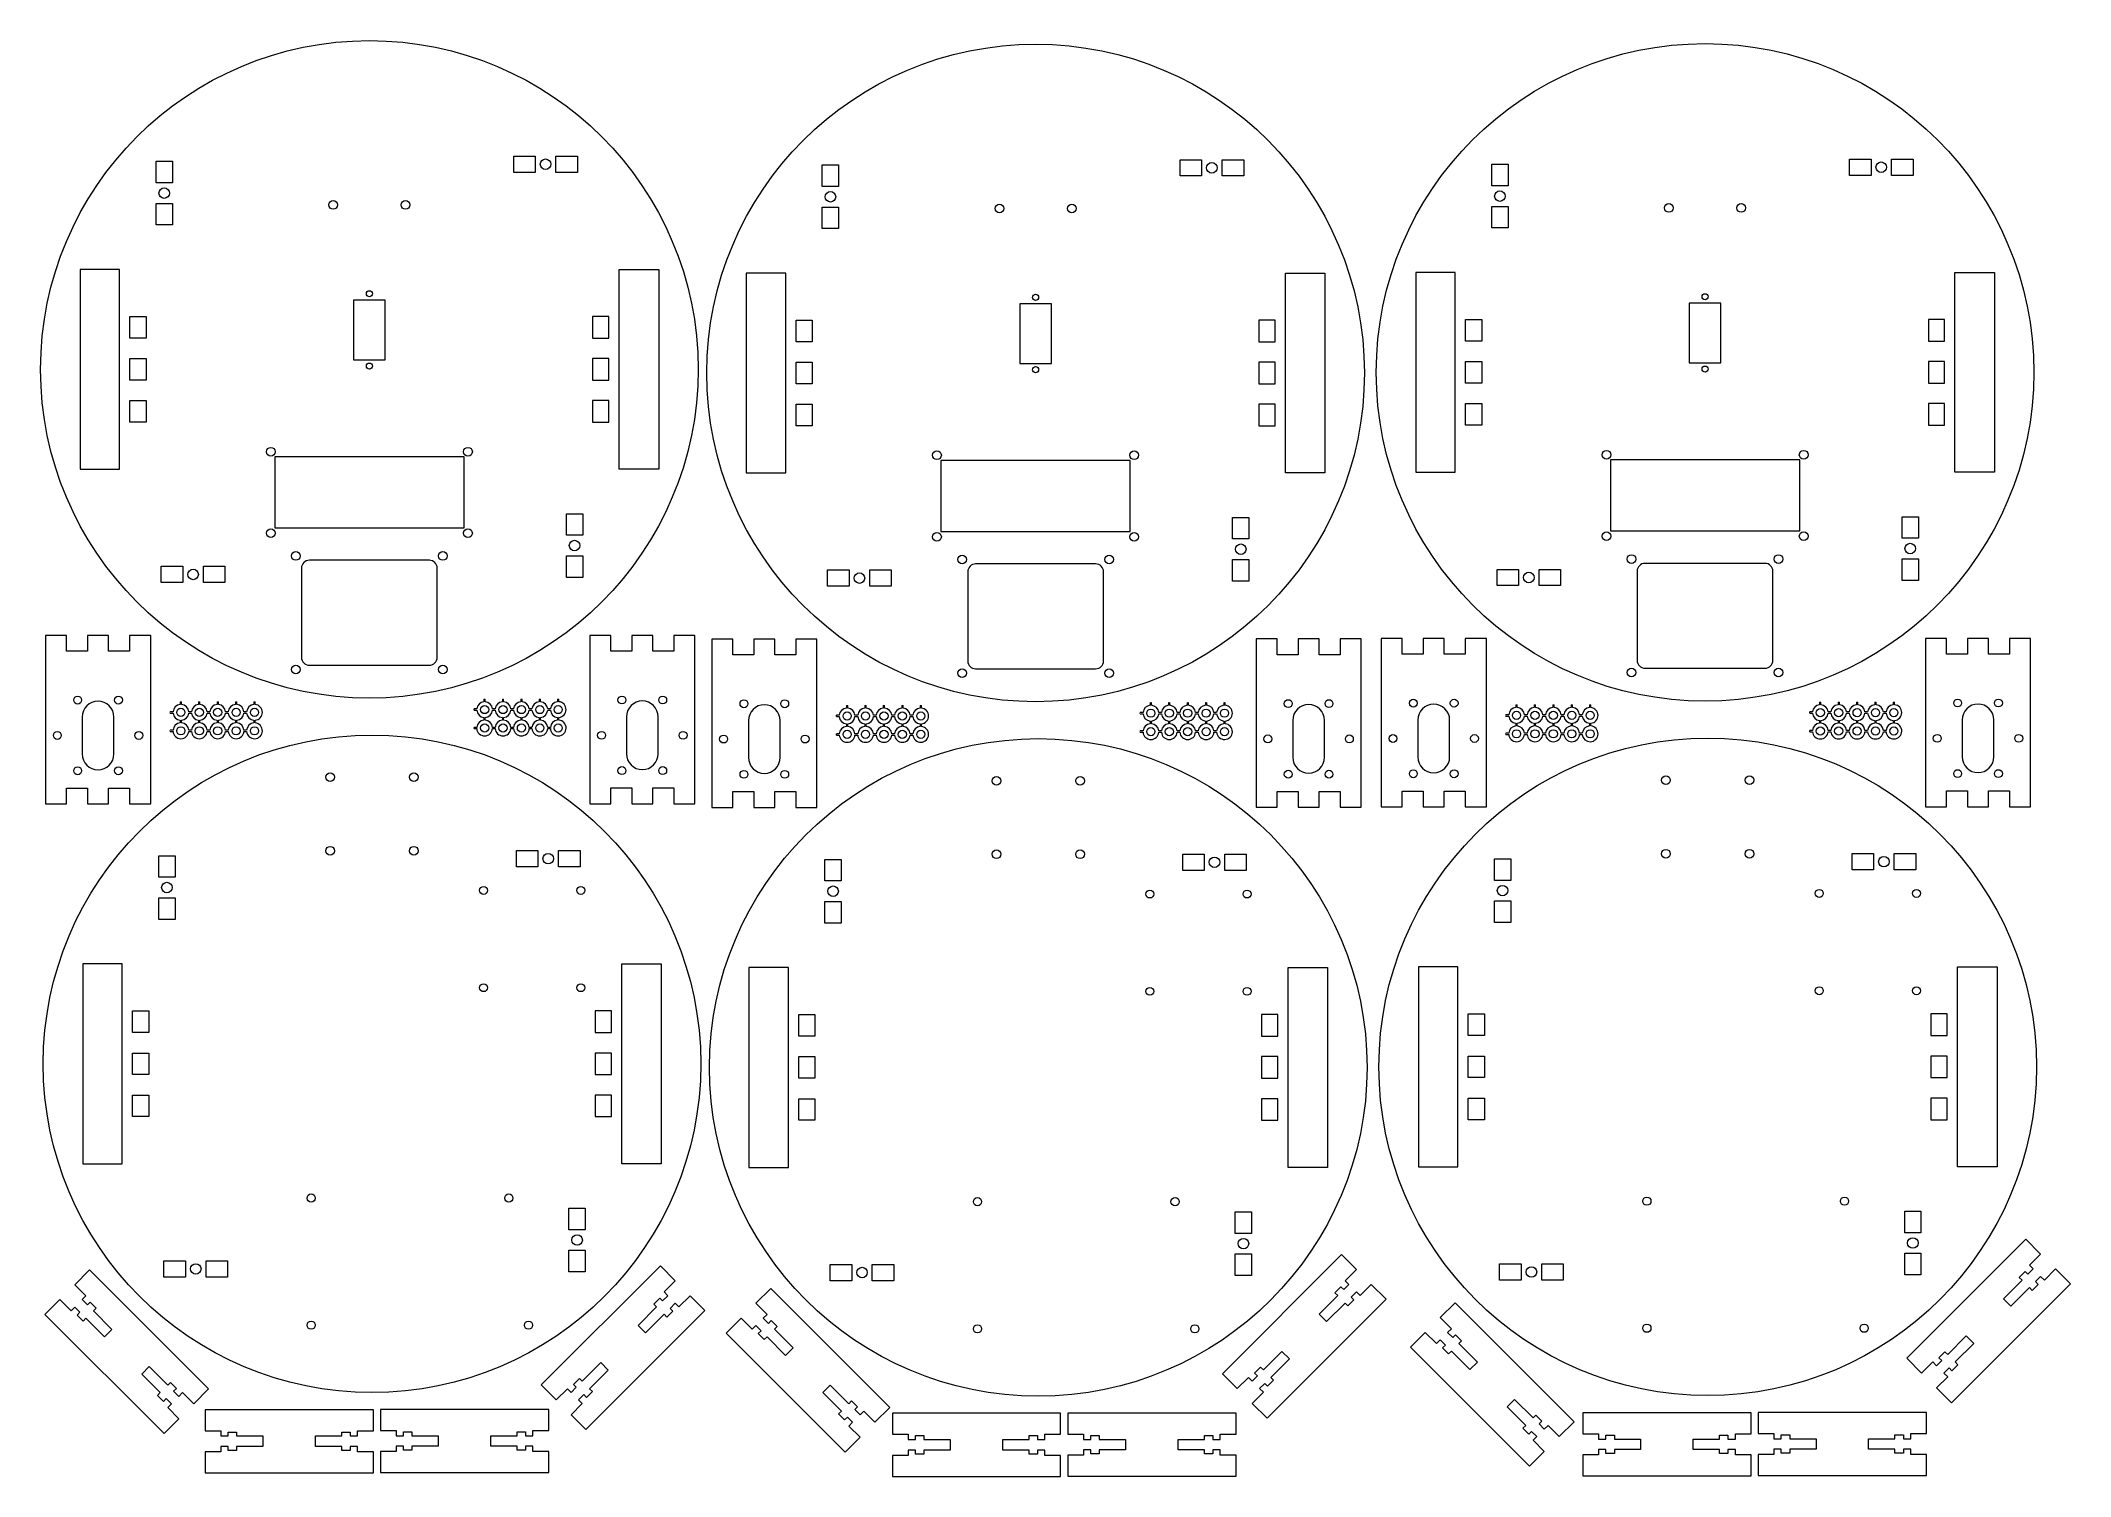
# Model space of a CAD drawing. Header units: millimetres. Extents: x 4 to 776, y 9 to 555.
import ezdxf

# ---------------------------------------------------------------- set-up
doc = ezdxf.new("R2010")
doc.units = ezdxf.units.MM

msp = doc.modelspace()

# ---------------------------------------------------------------- linework, layer by layer
at = {"color": 7, "linetype": 'Continuous', "lineweight": 15}
for p, q in [((184.29, 510.7), (192.49, 510.7)), ((184.29, 504.5), (184.29, 510.7)), ((192.49, 510.7), (192.49, 504.5)), ((200.29, 510.7), (208.49, 510.7)), ((200.29, 504.5), (200.29, 510.7)), ((208.49, 510.7), (208.49, 504.5)), ((692.13, 509.55), (700.33, 509.55)), ((692.13, 503.35), (692.13, 509.55)), ((700.33, 509.55), (700.33, 503.35)), ((708.13, 509.55), (716.33, 509.55)), ((708.13, 503.35), (708.13, 509.55)), ((716.33, 509.55), (716.33, 503.35)), ((48.29, 500.5), (48.29, 508.7)), ((48.29, 508.7), (54.49, 508.7)), ((54.49, 508.7), (54.49, 500.5)), ((192.49, 504.5), (184.29, 504.5)), ((208.49, 504.5), (200.29, 504.5)), ((301.61, 499.12), (301.61, 507.32)), ((301.61, 507.32), (307.81, 507.32)), ((307.81, 507.32), (307.81, 499.12)), ((437.61, 509.32), (445.81, 509.32)), ((437.61, 503.12), (437.61, 509.32)), ((445.81, 503.12), (437.61, 503.12)), ((445.81, 509.32), (445.81, 503.12)), ((453.61, 509.32), (461.81, 509.32)), ((453.61, 503.12), (453.61, 509.32)), ((461.81, 503.12), (453.61, 503.12)), ((461.81, 509.32), (461.81, 503.12)), ((556.13, 499.35), (556.13, 507.55)), ((556.13, 507.55), (562.33, 507.55)), ((562.33, 507.55), (562.33, 499.35)), ((700.33, 503.35), (692.13, 503.35)), ((716.33, 503.35), (708.13, 503.35)), ((54.49, 500.5), (48.29, 500.5)), ((307.81, 499.12), (301.61, 499.12)), ((562.33, 499.35), (556.13, 499.35)), ((48.29, 484.5), (48.29, 492.7)), ((48.29, 492.7), (54.49, 492.7)), ((54.49, 492.7), (54.49, 484.5)), ((301.61, 483.12), (301.61, 491.32)), ((301.61, 491.32), (307.81, 491.32)), ((307.81, 491.32), (307.81, 483.12)), ((556.13, 483.35), (556.13, 491.55)), ((556.13, 491.55), (562.33, 491.55)), ((562.33, 491.55), (562.33, 483.35)), ((54.49, 484.5), (48.29, 484.5)), ((307.81, 483.12), (301.61, 483.12)), ((562.33, 483.35), (556.13, 483.35)), ((34.39, 467.6), (19.39, 467.6)), ((19.39, 467.6), (19.39, 391.6)), ((34.39, 391.6), (34.39, 467.6)), ((224.39, 391.6), (224.39, 467.6)), ((224.39, 467.6), (239.39, 467.6)), ((239.39, 467.6), (239.39, 391.6)), ((287.71, 466.22), (272.71, 466.22)), ((272.71, 466.22), (272.71, 390.22)), ((287.71, 390.22), (287.71, 466.22)), ((477.71, 390.22), (477.71, 466.22)), ((477.71, 466.22), (492.71, 466.22)), ((492.71, 466.22), (492.71, 390.22)), ((542.23, 466.45), (527.23, 466.45)), ((527.23, 466.45), (527.23, 390.45)), ((542.23, 390.45), (542.23, 466.45)), ((732.23, 390.45), (732.23, 466.45)), ((732.23, 466.45), (747.23, 466.45)), ((747.23, 466.45), (747.23, 390.45)), ((135.39, 455.95), (123.39, 455.95)), ((123.39, 455.95), (123.39, 433.25)), ((135.39, 433.25), (135.39, 455.95)), ((38.29, 449.7), (44.49, 449.7)), ((38.29, 441.5), (38.29, 449.7)), ((44.49, 449.7), (44.49, 441.5)), ((214.29, 449.7), (214.29, 441.5)), ((220.49, 449.7), (214.29, 449.7)), ((220.49, 441.5), (220.49, 449.7)), ((291.61, 448.32), (297.81, 448.32)), ((291.61, 440.12), (291.61, 448.32)), ((297.81, 448.32), (297.81, 440.12)), ((388.71, 454.57), (376.71, 454.57)), ((376.71, 454.57), (376.71, 431.87)), ((388.71, 431.87), (388.71, 454.57)), ((467.61, 448.32), (467.61, 440.12)), ((473.81, 448.32), (467.61, 448.32)), ((473.81, 440.12), (473.81, 448.32)), ((546.13, 448.55), (552.33, 448.55)), ((546.13, 440.35), (546.13, 448.55)), ((552.33, 448.55), (552.33, 440.35)), ((643.23, 454.8), (631.23, 454.8)), ((631.23, 454.8), (631.23, 432.1)), ((643.23, 432.1), (643.23, 454.8)), ((722.13, 448.55), (722.13, 440.35)), ((728.33, 448.55), (722.13, 448.55)), ((728.33, 440.35), (728.33, 448.55)), ((44.49, 441.5), (38.29, 441.5)), ((214.29, 441.5), (220.49, 441.5)), ((297.81, 440.12), (291.61, 440.12)), ((467.61, 440.12), (473.81, 440.12)), ((552.33, 440.35), (546.13, 440.35)), ((722.13, 440.35), (728.33, 440.35)), ((38.29, 433.7), (44.49, 433.7)), ((38.29, 425.5), (38.29, 433.7)), ((44.49, 433.7), (44.49, 425.5)), ((123.39, 433.25), (135.39, 433.25)), ((220.49, 433.7), (214.29, 433.7)), ((214.29, 433.7), (214.29, 425.5)), ((220.49, 425.5), (220.49, 433.7)), ((291.61, 432.32), (297.81, 432.32)), ((291.61, 424.12), (291.61, 432.32)), ((297.81, 432.32), (297.81, 424.12)), ((473.81, 432.32), (467.61, 432.32)), ((467.61, 432.32), (467.61, 424.12)), ((473.81, 424.12), (473.81, 432.32)), ((546.13, 432.55), (552.33, 432.55)), ((546.13, 424.35), (546.13, 432.55)), ((552.33, 432.55), (552.33, 424.35)), ((728.33, 432.55), (722.13, 432.55)), ((722.13, 432.55), (722.13, 424.35)), ((728.33, 424.35), (728.33, 432.55)), ((44.49, 425.5), (38.29, 425.5)), ((214.29, 425.5), (220.49, 425.5)), ((376.71, 431.87), (388.71, 431.87)), ((631.23, 432.1), (643.23, 432.1)), ((38.29, 417.7), (44.49, 417.7)), ((38.29, 409.5), (38.29, 417.7)), ((44.49, 417.7), (44.49, 409.5)), ((220.49, 417.7), (214.29, 417.7)), ((214.29, 417.7), (214.29, 409.5)), ((220.49, 409.5), (220.49, 417.7)), ((297.81, 424.12), (291.61, 424.12)), ((467.61, 424.12), (473.81, 424.12)), ((552.33, 424.35), (546.13, 424.35)), ((722.13, 424.35), (728.33, 424.35)), ((44.49, 409.5), (38.29, 409.5)), ((214.29, 409.5), (220.49, 409.5)), ((291.61, 416.32), (297.81, 416.32)), ((291.61, 408.12), (291.61, 416.32)), ((297.81, 416.32), (297.81, 408.12)), ((473.81, 416.32), (467.61, 416.32)), ((467.61, 416.32), (467.61, 408.12)), ((473.81, 408.12), (473.81, 416.32)), ((546.13, 416.55), (552.33, 416.55)), ((546.13, 408.35), (546.13, 416.55)), ((552.33, 416.55), (552.33, 408.35)), ((728.33, 416.55), (722.13, 416.55)), ((722.13, 416.55), (722.13, 408.35)), ((728.33, 408.35), (728.33, 416.55)), ((297.81, 408.12), (291.61, 408.12)), ((467.61, 408.12), (473.81, 408.12)), ((552.33, 408.35), (546.13, 408.35)), ((722.13, 408.35), (728.33, 408.35)), ((165.39, 396.29), (93.39, 396.29)), ((93.39, 396.29), (93.39, 369.29)), ((165.39, 369.29), (165.39, 396.29)), ((418.71, 394.92), (346.71, 394.92)), ((346.71, 394.92), (346.71, 367.92)), ((418.71, 367.92), (418.71, 394.92)), ((673.23, 395.14), (601.23, 395.14)), ((601.23, 395.14), (601.23, 368.14)), ((673.23, 368.14), (673.23, 395.14)), ((19.39, 391.6), (34.39, 391.6)), ((239.39, 391.6), (224.39, 391.6)), ((272.71, 390.22), (287.71, 390.22)), ((492.71, 390.22), (477.71, 390.22)), ((527.23, 390.45), (542.23, 390.45)), ((747.23, 390.45), (732.23, 390.45)), ((204.29, 374.7), (210.49, 374.7)), ((204.29, 366.5), (204.29, 374.7)), ((210.49, 374.7), (210.49, 366.5)), ((457.61, 373.32), (463.81, 373.32)), ((457.61, 365.12), (457.61, 373.32)), ((463.81, 373.32), (463.81, 365.12)), ((712.13, 373.55), (718.33, 373.55)), ((712.13, 365.35), (712.13, 373.55)), ((718.33, 373.55), (718.33, 365.35)), ((93.39, 369.29), (165.39, 369.29)), ((210.49, 366.5), (204.29, 366.5)), ((346.71, 367.92), (418.71, 367.92)), ((463.81, 365.12), (457.61, 365.12)), ((601.23, 368.14), (673.23, 368.14)), ((718.33, 365.35), (712.13, 365.35)), ((152.19, 356.98), (106.58, 356.98)), ((204.29, 358.7), (210.49, 358.7)), ((204.29, 350.5), (204.29, 358.7)), ((210.49, 358.7), (210.49, 350.5)), ((405.52, 355.61), (359.91, 355.61)), ((457.61, 357.32), (463.81, 357.32)), ((457.61, 349.12), (457.61, 357.32)), ((463.81, 357.32), (463.81, 349.12)), ((660.03, 355.83), (614.42, 355.83)), ((712.13, 357.55), (718.33, 357.55)), ((712.13, 349.35), (712.13, 357.55)), ((718.33, 357.55), (718.33, 349.35)), ((50.29, 354.7), (58.49, 354.7)), ((50.29, 348.5), (50.29, 354.7)), ((58.49, 348.5), (50.29, 348.5)), ((58.49, 354.7), (58.49, 348.5)), ((66.29, 354.7), (74.49, 354.7)), ((66.29, 348.5), (66.29, 354.7)), ((74.49, 348.5), (66.29, 348.5)), ((74.49, 354.7), (74.49, 348.5)), ((103.58, 353.98), (103.58, 320.1)), ((155.19, 320.1), (155.19, 353.98)), ((210.49, 350.5), (204.29, 350.5)), ((303.61, 353.32), (311.81, 353.32)), ((303.61, 347.12), (303.61, 353.32)), ((311.81, 353.32), (311.81, 347.12)), ((319.61, 353.32), (327.81, 353.32)), ((319.61, 347.12), (319.61, 353.32)), ((327.81, 353.32), (327.81, 347.12)), ((356.91, 352.61), (356.91, 318.73)), ((408.52, 318.73), (408.52, 352.61)), ((463.81, 349.12), (457.61, 349.12)), ((558.13, 353.55), (566.33, 353.55)), ((558.13, 347.35), (558.13, 353.55)), ((566.33, 347.35), (558.13, 347.35)), ((566.33, 353.55), (566.33, 347.35)), ((574.13, 353.55), (582.33, 353.55)), ((574.13, 347.35), (574.13, 353.55)), ((582.33, 347.35), (574.13, 347.35)), ((582.33, 353.55), (582.33, 347.35)), ((611.42, 352.83), (611.42, 318.95)), ((663.03, 318.95), (663.03, 352.83)), ((718.33, 349.35), (712.13, 349.35)), ((311.81, 347.12), (303.61, 347.12)), ((327.81, 347.12), (319.61, 347.12)), ((14.24, 328.4), (6.24, 328.4)), ((6.24, 328.4), (6.24, 264.4)), ((14.24, 322.4), (14.24, 328.4)), ((22.24, 328.4), (22.24, 322.4)), ((30.24, 328.4), (22.24, 328.4)), ((30.24, 322.4), (30.24, 328.4)), ((38.24, 328.4), (38.24, 322.4)), ((46.24, 328.4), (38.24, 328.4)), ((46.24, 264.4), (46.24, 328.4)), ((221.17, 328.45), (213.17, 328.45)), ((213.17, 328.45), (213.17, 264.45)), ((221.17, 322.45), (221.17, 328.45)), ((229.17, 328.45), (229.17, 322.45)), ((237.17, 328.45), (229.17, 328.45)), ((237.17, 322.45), (237.17, 328.45)), ((245.17, 328.45), (245.17, 322.45)), ((253.17, 328.45), (245.17, 328.45)), ((253.17, 264.45), (253.17, 328.45)), ((267.56, 327.03), (259.56, 327.03)), ((259.56, 327.03), (259.56, 263.03)), ((267.56, 321.03), (267.56, 327.03)), ((275.56, 327.03), (275.56, 321.03)), ((283.56, 327.03), (275.56, 327.03)), ((283.56, 321.03), (283.56, 327.03)), ((291.56, 327.03), (291.56, 321.03)), ((299.56, 327.03), (291.56, 327.03)), ((299.56, 263.03), (299.56, 327.03)), ((474.5, 327.08), (466.5, 327.08)), ((466.5, 327.08), (466.5, 263.08)), ((474.5, 321.08), (474.5, 327.08)), ((482.5, 327.08), (482.5, 321.08)), ((490.5, 327.08), (482.5, 327.08)), ((490.5, 321.08), (490.5, 327.08)), ((498.5, 327.08), (498.5, 321.08)), ((506.5, 327.08), (498.5, 327.08)), ((506.5, 263.08), (506.5, 327.08)), ((522.08, 327.25), (514.08, 327.25)), ((514.08, 327.25), (514.08, 263.25)), ((522.08, 321.25), (522.08, 327.25)), ((530.08, 327.25), (530.08, 321.25)), ((538.08, 327.25), (530.08, 327.25)), ((538.08, 321.25), (538.08, 327.25)), ((546.08, 327.25), (546.08, 321.25)), ((554.08, 327.25), (546.08, 327.25)), ((554.08, 263.25), (554.08, 327.25)), ((729.02, 327.3), (721.02, 327.3)), ((721.02, 327.3), (721.02, 263.3)), ((729.02, 321.3), (729.02, 327.3)), ((737.02, 327.3), (737.02, 321.3)), ((745.02, 327.3), (737.02, 327.3)), ((745.02, 321.3), (745.02, 327.3)), ((753.02, 327.3), (753.02, 321.3)), ((761.02, 327.3), (753.02, 327.3)), ((761.02, 263.3), (761.02, 327.3)), ((22.24, 322.4), (14.24, 322.4)), ((38.24, 322.4), (30.24, 322.4)), ((106.58, 317.1), (152.19, 317.1)), ((229.17, 322.45), (221.17, 322.45)), ((245.17, 322.45), (237.17, 322.45)), ((275.56, 321.03), (267.56, 321.03)), ((291.56, 321.03), (283.56, 321.03)), ((482.5, 321.08), (474.5, 321.08)), ((498.5, 321.08), (490.5, 321.08)), ((530.08, 321.25), (522.08, 321.25)), ((546.08, 321.25), (538.08, 321.25)), ((737.02, 321.3), (729.02, 321.3)), ((753.02, 321.3), (745.02, 321.3)), ((359.91, 315.73), (405.52, 315.73)), ((614.42, 315.95), (660.03, 315.95)), ((57.47, 303.18), (57.47, 302.16)), ((57.97, 302.16), (57.97, 303.18)), ((64.47, 303.18), (64.47, 302.16)), ((64.97, 302.16), (64.97, 303.18)), ((71.47, 303.18), (71.47, 302.16)), ((71.97, 302.16), (71.97, 303.18)), ((78.47, 303.18), (78.47, 302.16)), ((78.97, 302.16), (78.97, 303.18)), ((85.47, 303.18), (85.47, 302.16)), ((85.97, 302.16), (85.97, 303.18)), ((172.95, 304.24), (172.95, 303.22)), ((173.45, 303.22), (173.45, 304.24)), ((179.95, 304.24), (179.95, 303.22)), ((180.45, 303.22), (180.45, 304.24)), ((186.95, 304.24), (186.95, 303.22)), ((187.45, 303.22), (187.45, 304.24)), ((193.95, 304.24), (193.95, 303.22)), ((194.45, 303.22), (194.45, 304.24)), ((200.95, 304.24), (200.95, 303.22)), ((201.45, 303.22), (201.45, 304.24)), ((310.79, 301.81), (310.79, 300.79)), ((311.29, 300.79), (311.29, 301.81)), ((317.79, 301.81), (317.79, 300.79)), ((318.29, 300.79), (318.29, 301.81)), ((324.79, 301.81), (324.79, 300.79)), ((325.29, 300.79), (325.29, 301.81)), ((331.79, 301.81), (331.79, 300.79)), ((332.29, 300.79), (332.29, 301.81)), ((338.79, 301.81), (338.79, 300.79)), ((339.29, 300.79), (339.29, 301.81)), ((426.28, 302.87), (426.28, 301.84)), ((426.78, 301.84), (426.78, 302.87)), ((433.28, 302.87), (433.28, 301.84)), ((433.78, 301.84), (433.78, 302.87)), ((440.28, 302.87), (440.28, 301.84)), ((440.78, 301.84), (440.78, 302.87)), ((447.28, 302.87), (447.28, 301.84)), ((447.78, 301.84), (447.78, 302.87)), ((454.28, 302.87), (454.28, 301.84)), ((454.78, 301.84), (454.78, 302.87)), ((565.31, 302.03), (565.31, 301.01)), ((565.81, 301.01), (565.81, 302.03)), ((572.31, 302.03), (572.31, 301.01)), ((572.81, 301.01), (572.81, 302.03)), ((579.31, 302.03), (579.31, 301.01)), ((579.81, 301.01), (579.81, 302.03)), ((586.31, 302.03), (586.31, 301.01)), ((586.81, 301.01), (586.81, 302.03)), ((593.31, 302.03), (593.31, 301.01)), ((593.81, 301.01), (593.81, 302.03)), ((680.79, 303.09), (680.79, 302.07)), ((681.29, 302.07), (681.29, 303.09)), ((687.79, 303.09), (687.79, 302.07)), ((688.29, 302.07), (688.29, 303.09)), ((694.79, 303.09), (694.79, 302.07)), ((695.29, 302.07), (695.29, 303.09)), ((701.79, 303.09), (701.79, 302.07)), ((702.29, 302.07), (702.29, 303.09)), ((708.79, 303.09), (708.79, 302.07)), ((709.29, 302.07), (709.29, 303.09)), ((20.19, 297.4), (20.19, 283.4)), ((32.29, 283.4), (32.29, 297.4)), ((54.73, 299.42), (53.71, 299.42)), ((53.71, 298.92), (54.73, 298.92)), ((57.47, 296.18), (57.47, 295.16)), ((57.97, 295.16), (57.97, 296.18)), ((61.73, 299.42), (60.71, 299.42)), ((60.71, 298.92), (61.73, 298.92)), ((64.47, 296.18), (64.47, 295.16)), ((64.97, 295.16), (64.97, 296.18)), ((68.73, 299.42), (67.71, 299.42)), ((67.71, 298.92), (68.73, 298.92)), ((71.47, 296.18), (71.47, 295.16)), ((71.97, 295.16), (71.97, 296.18)), ((75.73, 299.42), (74.71, 299.42)), ((74.71, 298.92), (75.73, 298.92)), ((78.47, 296.18), (78.47, 295.16)), ((78.97, 295.16), (78.97, 296.18)), ((82.73, 299.42), (81.71, 299.42)), ((81.71, 298.92), (82.73, 298.92)), ((85.47, 296.18), (85.47, 295.16)), ((85.97, 295.16), (85.97, 296.18)), ((170.21, 300.48), (169.19, 300.48)), ((169.19, 299.98), (170.21, 299.98)), ((170.21, 293.48), (169.19, 293.48)), ((172.95, 297.24), (172.95, 296.22)), ((173.45, 296.22), (173.45, 297.24)), ((177.21, 300.48), (176.19, 300.48)), ((176.19, 299.98), (177.21, 299.98)), ((177.21, 293.48), (176.19, 293.48)), ((179.95, 297.24), (179.95, 296.22)), ((180.45, 296.22), (180.45, 297.24)), ((184.21, 300.48), (183.19, 300.48)), ((183.19, 299.98), (184.21, 299.98)), ((184.21, 293.48), (183.19, 293.48)), ((186.95, 297.24), (186.95, 296.22)), ((187.45, 296.22), (187.45, 297.24)), ((191.21, 300.48), (190.19, 300.48)), ((190.19, 299.98), (191.21, 299.98)), ((191.21, 293.48), (190.19, 293.48)), ((193.95, 297.24), (193.95, 296.22)), ((194.45, 296.22), (194.45, 297.24)), ((198.21, 300.48), (197.19, 300.48)), ((197.19, 299.98), (198.21, 299.98)), ((198.21, 293.48), (197.19, 293.48)), ((200.95, 297.24), (200.95, 296.22)), ((201.45, 296.22), (201.45, 297.24)), ((227.12, 297.45), (227.12, 283.45)), ((239.22, 283.45), (239.22, 297.45)), ((273.51, 296.03), (273.51, 282.03)), ((285.61, 282.03), (285.61, 296.03)), ((308.05, 298.05), (307.03, 298.05)), ((307.03, 297.55), (308.05, 297.55)), ((310.79, 294.81), (310.79, 293.79)), ((311.29, 293.79), (311.29, 294.81)), ((315.05, 298.05), (314.03, 298.05)), ((314.03, 297.55), (315.05, 297.55)), ((317.79, 294.81), (317.79, 293.79)), ((318.29, 293.79), (318.29, 294.81)), ((322.05, 298.05), (321.03, 298.05)), ((321.03, 297.55), (322.05, 297.55)), ((324.79, 294.81), (324.79, 293.79)), ((325.29, 293.79), (325.29, 294.81)), ((329.05, 298.05), (328.03, 298.05)), ((328.03, 297.55), (329.05, 297.55)), ((331.79, 294.81), (331.79, 293.79)), ((332.29, 293.79), (332.29, 294.81)), ((336.05, 298.05), (335.03, 298.05)), ((335.03, 297.55), (336.05, 297.55)), ((338.79, 294.81), (338.79, 293.79)), ((339.29, 293.79), (339.29, 294.81)), ((423.54, 299.11), (422.52, 299.11)), ((422.52, 298.61), (423.54, 298.61)), ((426.28, 295.87), (426.28, 294.84)), ((426.78, 294.84), (426.78, 295.87)), ((430.54, 299.11), (429.52, 299.11)), ((429.52, 298.61), (430.54, 298.61)), ((433.28, 295.87), (433.28, 294.84)), ((433.78, 294.84), (433.78, 295.87)), ((437.54, 299.11), (436.52, 299.11)), ((436.52, 298.61), (437.54, 298.61)), ((440.28, 295.87), (440.28, 294.84)), ((440.78, 294.84), (440.78, 295.87)), ((444.54, 299.11), (443.52, 299.11)), ((443.52, 298.61), (444.54, 298.61)), ((447.28, 295.87), (447.28, 294.84)), ((447.78, 294.84), (447.78, 295.87)), ((451.54, 299.11), (450.52, 299.11)), ((450.52, 298.61), (451.54, 298.61)), ((454.28, 295.87), (454.28, 294.84)), ((454.78, 294.84), (454.78, 295.87)), ((480.45, 296.08), (480.45, 282.08)), ((492.55, 282.08), (492.55, 296.08)), ((528.03, 296.25), (528.03, 282.25)), ((540.13, 282.25), (540.13, 296.25)), ((562.57, 298.27), (561.55, 298.27)), ((561.55, 297.77), (562.57, 297.77)), ((565.31, 295.03), (565.31, 294.01)), ((565.81, 294.01), (565.81, 295.03)), ((569.57, 298.27), (568.55, 298.27)), ((568.55, 297.77), (569.57, 297.77)), ((572.31, 295.03), (572.31, 294.01)), ((572.81, 294.01), (572.81, 295.03)), ((576.57, 298.27), (575.55, 298.27)), ((575.55, 297.77), (576.57, 297.77)), ((579.31, 295.03), (579.31, 294.01)), ((579.81, 294.01), (579.81, 295.03)), ((583.57, 298.27), (582.55, 298.27)), ((582.55, 297.77), (583.57, 297.77)), ((586.31, 295.03), (586.31, 294.01)), ((586.81, 294.01), (586.81, 295.03)), ((590.57, 298.27), (589.55, 298.27)), ((589.55, 297.77), (590.57, 297.77)), ((593.31, 295.03), (593.31, 294.01)), ((593.81, 294.01), (593.81, 295.03)), ((678.06, 299.33), (677.03, 299.33)), ((677.03, 298.83), (678.06, 298.83)), ((680.79, 296.09), (680.79, 295.07)), ((681.29, 295.07), (681.29, 296.09)), ((685.06, 299.33), (684.03, 299.33)), ((684.03, 298.83), (685.06, 298.83)), ((687.79, 296.09), (687.79, 295.07)), ((688.29, 295.07), (688.29, 296.09)), ((692.06, 299.33), (691.03, 299.33)), ((691.03, 298.83), (692.06, 298.83)), ((694.79, 296.09), (694.79, 295.07)), ((695.29, 295.07), (695.29, 296.09)), ((699.06, 299.33), (698.03, 299.33)), ((698.03, 298.83), (699.06, 298.83)), ((701.79, 296.09), (701.79, 295.07)), ((702.29, 295.07), (702.29, 296.09)), ((706.06, 299.33), (705.03, 299.33)), ((705.03, 298.83), (706.06, 298.83)), ((708.79, 296.09), (708.79, 295.07)), ((709.29, 295.07), (709.29, 296.09)), ((734.97, 296.3), (734.97, 282.3)), ((747.07, 282.3), (747.07, 296.3)), ((54.73, 292.42), (53.71, 292.42)), ((53.71, 291.92), (54.73, 291.92)), ((61.73, 292.42), (60.71, 292.42)), ((60.71, 291.92), (61.73, 291.92)), ((68.73, 292.42), (67.71, 292.42)), ((67.71, 291.92), (68.73, 291.92)), ((75.73, 292.42), (74.71, 292.42)), ((74.71, 291.92), (75.73, 291.92)), ((82.73, 292.42), (81.71, 292.42)), ((81.71, 291.92), (82.73, 291.92)), ((169.19, 292.98), (170.21, 292.98)), ((176.19, 292.98), (177.21, 292.98)), ((183.19, 292.98), (184.21, 292.98)), ((190.19, 292.98), (191.21, 292.98)), ((197.19, 292.98), (198.21, 292.98)), ((308.05, 291.05), (307.03, 291.05)), ((307.03, 290.55), (308.05, 290.55)), ((315.05, 291.05), (314.03, 291.05)), ((314.03, 290.55), (315.05, 290.55)), ((322.05, 291.05), (321.03, 291.05)), ((321.03, 290.55), (322.05, 290.55)), ((329.05, 291.05), (328.03, 291.05)), ((328.03, 290.55), (329.05, 290.55)), ((336.05, 291.05), (335.03, 291.05)), ((335.03, 290.55), (336.05, 290.55)), ((423.54, 292.11), (422.52, 292.11)), ((422.52, 291.61), (423.54, 291.61)), ((430.54, 292.11), (429.52, 292.11)), ((429.52, 291.61), (430.54, 291.61)), ((437.54, 292.11), (436.52, 292.11)), ((436.52, 291.61), (437.54, 291.61)), ((444.54, 292.11), (443.52, 292.11)), ((443.52, 291.61), (444.54, 291.61)), ((451.54, 292.11), (450.52, 292.11)), ((450.52, 291.61), (451.54, 291.61)), ((562.57, 291.27), (561.55, 291.27)), ((561.55, 290.77), (562.57, 290.77)), ((569.57, 291.27), (568.55, 291.27)), ((568.55, 290.77), (569.57, 290.77)), ((576.57, 291.27), (575.55, 291.27)), ((575.55, 290.77), (576.57, 290.77)), ((583.57, 291.27), (582.55, 291.27)), ((582.55, 290.77), (583.57, 290.77)), ((590.57, 291.27), (589.55, 291.27)), ((589.55, 290.77), (590.57, 290.77)), ((678.06, 292.33), (677.03, 292.33)), ((677.03, 291.83), (678.06, 291.83)), ((685.06, 292.33), (684.03, 292.33)), ((684.03, 291.83), (685.06, 291.83)), ((692.06, 292.33), (691.03, 292.33)), ((691.03, 291.83), (692.06, 291.83)), ((699.06, 292.33), (698.03, 292.33)), ((698.03, 291.83), (699.06, 291.83)), ((706.06, 292.33), (705.03, 292.33)), ((705.03, 291.83), (706.06, 291.83)), ((14.24, 270.4), (22.24, 270.4)), ((14.24, 264.4), (14.24, 270.4)), ((22.24, 270.4), (22.24, 264.4)), ((30.24, 270.4), (38.24, 270.4)), ((30.24, 264.4), (30.24, 270.4)), ((38.24, 270.4), (38.24, 264.4)), ((221.17, 270.45), (229.17, 270.45)), ((221.17, 264.45), (221.17, 270.45)), ((229.17, 270.45), (229.17, 264.45)), ((237.17, 270.45), (245.17, 270.45)), ((237.17, 264.45), (237.17, 270.45)), ((245.17, 270.45), (245.17, 264.45)), ((6.24, 264.4), (14.24, 264.4)), ((22.24, 264.4), (30.24, 264.4)), ((38.24, 264.4), (46.24, 264.4)), ((213.17, 264.45), (221.17, 264.45)), ((229.17, 264.45), (237.17, 264.45)), ((245.17, 264.45), (253.17, 264.45)), ((259.56, 263.03), (267.56, 263.03)), ((267.56, 269.03), (275.56, 269.03)), ((267.56, 263.03), (267.56, 269.03)), ((275.56, 269.03), (275.56, 263.03)), ((275.56, 263.03), (283.56, 263.03)), ((283.56, 269.03), (291.56, 269.03)), ((283.56, 263.03), (283.56, 269.03)), ((291.56, 269.03), (291.56, 263.03)), ((291.56, 263.03), (299.56, 263.03)), ((466.5, 263.08), (474.5, 263.08)), ((474.5, 269.08), (482.5, 269.08)), ((474.5, 263.08), (474.5, 269.08)), ((482.5, 269.08), (482.5, 263.08)), ((482.5, 263.08), (490.5, 263.08)), ((490.5, 269.08), (498.5, 269.08)), ((490.5, 263.08), (490.5, 269.08)), ((498.5, 269.08), (498.5, 263.08)), ((498.5, 263.08), (506.5, 263.08)), ((514.08, 263.25), (522.08, 263.25)), ((522.08, 269.25), (530.08, 269.25)), ((522.08, 263.25), (522.08, 269.25)), ((530.08, 269.25), (530.08, 263.25)), ((530.08, 263.25), (538.08, 263.25)), ((538.08, 269.25), (546.08, 269.25)), ((538.08, 263.25), (538.08, 269.25)), ((546.08, 269.25), (546.08, 263.25)), ((546.08, 263.25), (554.08, 263.25)), ((721.02, 263.3), (729.02, 263.3)), ((729.02, 269.3), (737.02, 269.3)), ((729.02, 263.3), (729.02, 269.3)), ((737.02, 269.3), (737.02, 263.3)), ((737.02, 263.3), (745.02, 263.3)), ((745.02, 269.3), (753.02, 269.3)), ((745.02, 263.3), (745.02, 269.3)), ((753.02, 269.3), (753.02, 263.3)), ((753.02, 263.3), (761.02, 263.3)), ((49.29, 236.45), (49.29, 244.65)), ((49.29, 244.65), (55.49, 244.65)), ((55.49, 244.65), (55.49, 236.45)), ((185.29, 246.65), (193.49, 246.65)), ((185.29, 240.45), (185.29, 246.65)), ((193.49, 240.45), (185.29, 240.45)), ((193.49, 246.65), (193.49, 240.45)), ((201.29, 246.65), (209.49, 246.65)), ((201.29, 240.45), (201.29, 246.65)), ((209.49, 240.45), (201.29, 240.45)), ((209.49, 246.65), (209.49, 240.45)), ((302.62, 235.08), (302.62, 243.28)), ((302.62, 243.28), (308.82, 243.28)), ((308.82, 243.28), (308.82, 235.08)), ((438.62, 245.28), (446.82, 245.28)), ((438.62, 239.08), (438.62, 245.28)), ((446.82, 245.28), (446.82, 239.08)), ((454.62, 245.28), (462.82, 245.28)), ((454.62, 239.08), (454.62, 245.28)), ((462.82, 245.28), (462.82, 239.08)), ((557.14, 235.3), (557.14, 243.5)), ((557.14, 243.5), (563.34, 243.5)), ((563.34, 243.5), (563.34, 235.3)), ((693.14, 245.5), (701.34, 245.5)), ((693.14, 239.3), (693.14, 245.5)), ((701.34, 239.3), (693.14, 239.3)), ((701.34, 245.5), (701.34, 239.3)), ((709.14, 245.5), (717.34, 245.5)), ((709.14, 239.3), (709.14, 245.5)), ((717.34, 239.3), (709.14, 239.3)), ((717.34, 245.5), (717.34, 239.3)), ((55.49, 236.45), (49.29, 236.45)), ((308.82, 235.08), (302.62, 235.08)), ((446.82, 239.08), (438.62, 239.08)), ((462.82, 239.08), (454.62, 239.08)), ((563.34, 235.3), (557.14, 235.3)), ((49.29, 220.45), (49.29, 228.65)), ((49.29, 228.65), (55.49, 228.65)), ((55.49, 228.65), (55.49, 220.45)), ((302.62, 219.08), (302.62, 227.28)), ((302.62, 227.28), (308.82, 227.28)), ((308.82, 227.28), (308.82, 219.08)), ((557.14, 219.3), (557.14, 227.5)), ((557.14, 227.5), (563.34, 227.5)), ((563.34, 227.5), (563.34, 219.3)), ((55.49, 220.45), (49.29, 220.45)), ((308.82, 219.08), (302.62, 219.08)), ((563.34, 219.3), (557.14, 219.3)), ((35.39, 203.55), (20.39, 203.55)), ((20.39, 203.55), (20.39, 127.55)), ((35.39, 127.55), (35.39, 203.55)), ((225.39, 127.55), (225.39, 203.55)), ((225.39, 203.55), (240.39, 203.55)), ((240.39, 203.55), (240.39, 127.55)), ((288.72, 202.18), (273.72, 202.18)), ((273.72, 202.18), (273.72, 126.18)), ((288.72, 126.18), (288.72, 202.18)), ((478.72, 126.18), (478.72, 202.18)), ((478.72, 202.18), (493.72, 202.18)), ((493.72, 202.18), (493.72, 126.18)), ((543.24, 202.4), (528.24, 202.4)), ((528.24, 202.4), (528.24, 126.4)), ((543.24, 126.4), (543.24, 202.4)), ((733.24, 126.4), (733.24, 202.4)), ((733.24, 202.4), (748.24, 202.4)), ((748.24, 202.4), (748.24, 126.4)), ((39.29, 185.65), (45.49, 185.65)), ((39.29, 177.45), (39.29, 185.65)), ((45.49, 185.65), (45.49, 177.45)), ((215.29, 185.65), (215.29, 177.45)), ((221.49, 185.65), (215.29, 185.65)), ((221.49, 177.45), (221.49, 185.65)), ((292.62, 184.28), (298.82, 184.28)), ((292.62, 176.08), (292.62, 184.28)), ((298.82, 184.28), (298.82, 176.08)), ((468.62, 184.28), (468.62, 176.08)), ((474.82, 184.28), (468.62, 184.28)), ((474.82, 176.08), (474.82, 184.28)), ((547.14, 184.5), (553.34, 184.5)), ((547.14, 176.3), (547.14, 184.5)), ((553.34, 184.5), (553.34, 176.3)), ((723.14, 184.5), (723.14, 176.3)), ((729.34, 184.5), (723.14, 184.5)), ((729.34, 176.3), (729.34, 184.5)), ((45.49, 177.45), (39.29, 177.45)), ((215.29, 177.45), (221.49, 177.45)), ((298.82, 176.08), (292.62, 176.08)), ((468.62, 176.08), (474.82, 176.08)), ((553.34, 176.3), (547.14, 176.3)), ((723.14, 176.3), (729.34, 176.3)), ((39.29, 169.65), (45.49, 169.65)), ((39.29, 161.45), (39.29, 169.65)), ((45.49, 169.65), (45.49, 161.45)), ((221.49, 169.65), (215.29, 169.65)), ((215.29, 169.65), (215.29, 161.45)), ((221.49, 161.45), (221.49, 169.65)), ((292.62, 168.28), (298.82, 168.28)), ((292.62, 160.08), (292.62, 168.28)), ((298.82, 168.28), (298.82, 160.08)), ((474.82, 168.28), (468.62, 168.28)), ((468.62, 168.28), (468.62, 160.08)), ((474.82, 160.08), (474.82, 168.28)), ((547.14, 168.5), (553.34, 168.5)), ((547.14, 160.3), (547.14, 168.5)), ((553.34, 168.5), (553.34, 160.3)), ((729.34, 168.5), (723.14, 168.5)), ((723.14, 168.5), (723.14, 160.3)), ((729.34, 160.3), (729.34, 168.5)), ((45.49, 161.45), (39.29, 161.45)), ((215.29, 161.45), (221.49, 161.45)), ((298.82, 160.08), (292.62, 160.08)), ((468.62, 160.08), (474.82, 160.08)), ((553.34, 160.3), (547.14, 160.3)), ((723.14, 160.3), (729.34, 160.3)), ((39.29, 153.65), (45.49, 153.65)), ((39.29, 145.45), (39.29, 153.65)), ((45.49, 153.65), (45.49, 145.45)), ((221.49, 153.65), (215.29, 153.65)), ((215.29, 153.65), (215.29, 145.45)), ((221.49, 145.45), (221.49, 153.65)), ((292.62, 152.28), (298.82, 152.28)), ((292.62, 144.08), (292.62, 152.28)), ((298.82, 152.28), (298.82, 144.08)), ((474.82, 152.28), (468.62, 152.28)), ((468.62, 152.28), (468.62, 144.08)), ((474.82, 144.08), (474.82, 152.28)), ((547.14, 152.5), (553.34, 152.5)), ((547.14, 144.3), (547.14, 152.5)), ((553.34, 152.5), (553.34, 144.3)), ((729.34, 152.5), (723.14, 152.5)), ((723.14, 152.5), (723.14, 144.3)), ((729.34, 144.3), (729.34, 152.5)), ((45.49, 145.45), (39.29, 145.45)), ((215.29, 145.45), (221.49, 145.45)), ((298.82, 144.08), (292.62, 144.08)), ((468.62, 144.08), (474.82, 144.08)), ((553.34, 144.3), (547.14, 144.3)), ((723.14, 144.3), (729.34, 144.3)), ((20.39, 127.55), (35.39, 127.55)), ((240.39, 127.55), (225.39, 127.55)), ((273.72, 126.18), (288.72, 126.18)), ((493.72, 126.18), (478.72, 126.18)), ((528.24, 126.4), (543.24, 126.4)), ((748.24, 126.4), (733.24, 126.4)), ((205.29, 110.65), (211.49, 110.65)), ((205.29, 102.45), (205.29, 110.65)), ((211.49, 110.65), (211.49, 102.45)), ((458.62, 109.28), (464.82, 109.28)), ((458.62, 101.08), (458.62, 109.28)), ((464.82, 109.28), (464.82, 101.08)), ((713.14, 109.5), (719.34, 109.5)), ((713.14, 101.3), (713.14, 109.5)), ((719.34, 109.5), (719.34, 101.3)), ((211.49, 102.45), (205.29, 102.45)), ((464.82, 101.08), (458.62, 101.08)), ((719.34, 101.3), (713.14, 101.3)), ((205.29, 94.65), (211.49, 94.65)), ((205.29, 86.45), (205.29, 94.65)), ((211.49, 94.65), (211.49, 86.45)), ((499, 92.98), (453.74, 47.72)), ((458.62, 93.28), (464.82, 93.28)), ((458.62, 85.08), (458.62, 93.28)), ((464.82, 93.28), (464.82, 85.08)), ((504.66, 87.32), (499, 92.98)), ((713.14, 93.5), (719.34, 93.5)), ((713.14, 85.3), (713.14, 93.5)), ((759.17, 98.86), (713.92, 53.6)), ((719.34, 93.5), (719.34, 85.3)), ((764.83, 93.2), (759.17, 98.86)), ((760.59, 88.96), (764.83, 93.2)), ((23.02, 87.18), (17.37, 81.53)), ((68.28, 41.93), (23.02, 87.18)), ((51.29, 90.65), (59.49, 90.65)), ((51.29, 84.45), (51.29, 90.65)), ((59.49, 90.65), (59.49, 84.45)), ((67.29, 90.65), (75.49, 90.65)), ((67.29, 84.45), (67.29, 90.65)), ((75.49, 90.65), (75.49, 84.45)), ((240.02, 88.69), (194.76, 43.44)), ((211.49, 86.45), (205.29, 86.45)), ((245.67, 83.03), (240.02, 88.69)), ((304.62, 89.28), (312.82, 89.28)), ((304.62, 83.08), (304.62, 89.28)), ((312.82, 89.28), (312.82, 83.08)), ((320.62, 89.28), (328.82, 89.28)), ((320.62, 83.08), (320.62, 89.28)), ((328.82, 89.28), (328.82, 83.08)), ((464.82, 85.08), (458.62, 85.08)), ((500.41, 83.08), (504.66, 87.32)), ((559.14, 89.5), (567.34, 89.5)), ((559.14, 83.3), (559.14, 89.5)), ((567.34, 89.5), (567.34, 83.3)), ((575.14, 89.5), (583.34, 89.5)), ((575.14, 83.3), (575.14, 89.5)), ((583.34, 89.5), (583.34, 83.3)), ((719.34, 85.3), (713.14, 85.3)), ((756.7, 84.36), (758.96, 86.62)), ((758.96, 86.62), (760.02, 85.56)), ((760.02, 85.56), (762, 87.54)), ((762, 87.54), (760.59, 88.96)), ((770.49, 87.54), (766.25, 83.3)), ((776.15, 81.89), (770.49, 87.54)), ((17.37, 81.53), (21.61, 77.28)), ((21.61, 77.28), (20.19, 75.87)), ((59.49, 84.45), (51.29, 84.45)), ((75.49, 84.45), (67.29, 84.45)), ((240.87, 75.4), (242.85, 77.38)), ((241.43, 78.79), (245.67, 83.03)), ((242.85, 77.38), (241.43, 78.79)), ((251.33, 77.38), (247.09, 73.13)), ((256.99, 71.72), (251.33, 77.38)), ((282, 80.15), (276.35, 74.5)), ((327.26, 34.9), (282, 80.15)), ((312.82, 83.08), (304.62, 83.08)), ((328.82, 83.08), (320.62, 83.08)), ((490.51, 70.35), (497.59, 77.42)), ((496.52, 78.48), (498.79, 80.74)), ((497.59, 77.42), (496.52, 78.48)), ((498.79, 80.74), (499.85, 79.68)), ((499.85, 79.68), (501.83, 81.66)), ((501.83, 81.66), (500.41, 83.08)), ((504.66, 78.83), (502.68, 76.85)), ((506.07, 77.42), (504.66, 78.83)), ((510.31, 81.66), (506.07, 77.42)), ((515.97, 76), (510.31, 81.66)), ((567.34, 83.3), (559.14, 83.3)), ((583.34, 83.3), (575.14, 83.3)), ((730.89, 36.63), (776.15, 81.89)), ((750.69, 76.23), (757.76, 83.3)), ((760.59, 80.47), (753.52, 73.4)), ((757.76, 83.3), (756.7, 84.36)), ((761.65, 79.41), (760.59, 80.47)), ((763.91, 81.67), (761.65, 79.41)), ((764.83, 84.71), (762.85, 82.73)), ((762.85, 82.73), (763.91, 81.67)), ((766.25, 83.3), (764.83, 84.71)), ((11.71, 75.87), (6.05, 70.21)), ((6.05, 70.21), (51.31, 24.96)), ((15.95, 71.63), (11.71, 75.87)), ((17.37, 73.04), (15.95, 71.63)), ((19.35, 71.06), (17.37, 73.04)), ((18.29, 70), (19.35, 71.06)), ((20.55, 67.74), (18.29, 70)), ((20.19, 75.87), (22.17, 73.89)), ((22.17, 73.89), (23.24, 74.95)), ((23.24, 74.95), (25.5, 72.69)), ((25.5, 72.69), (24.44, 71.63)), ((24.44, 71.63), (31.51, 64.56)), ((211.73, 26.47), (256.99, 71.72)), ((231.53, 66.06), (238.6, 73.13)), ((241.43, 70.31), (234.36, 63.23)), ((237.54, 74.19), (239.81, 76.46)), ((238.6, 73.13), (237.54, 74.19)), ((239.81, 76.46), (240.87, 75.4)), ((242.49, 69.25), (241.43, 70.31)), ((244.76, 71.51), (242.49, 69.25)), ((245.67, 74.55), (243.7, 72.57)), ((243.7, 72.57), (244.76, 71.51)), ((247.09, 73.13), (245.67, 74.55)), ((276.35, 74.5), (280.59, 70.26)), ((280.59, 70.26), (279.18, 68.84)), ((470.72, 30.75), (515.97, 76)), ((493.34, 67.52), (490.51, 70.35)), ((500.41, 74.59), (493.34, 67.52)), ((501.47, 73.53), (500.41, 74.59)), ((503.74, 75.79), (501.47, 73.53)), ((502.68, 76.85), (503.74, 75.79)), ((542.18, 74.72), (536.52, 69.07)), ((587.43, 29.47), (542.18, 74.72)), ((753.52, 73.4), (750.69, 76.23)), ((21.61, 68.8), (20.55, 67.74)), ((28.68, 61.73), (21.61, 68.8)), ((31.51, 64.56), (28.68, 61.73)), ((234.36, 63.23), (231.53, 66.06)), ((270.69, 68.84), (265.03, 63.18)), ((265.03, 63.18), (310.29, 17.93)), ((274.93, 64.6), (270.69, 68.84)), ((276.35, 66.01), (274.93, 64.6)), ((278.33, 64.03), (276.35, 66.01)), ((277.27, 62.97), (278.33, 64.03)), ((279.53, 60.71), (277.27, 62.97)), ((279.18, 68.84), (281.16, 66.86)), ((280.59, 61.77), (279.53, 60.71)), ((287.66, 54.7), (280.59, 61.77)), ((281.16, 66.86), (282.22, 67.92)), ((282.22, 67.92), (284.48, 65.66)), ((284.48, 65.66), (283.42, 64.6)), ((283.42, 64.6), (290.49, 57.53)), ((530.87, 63.41), (525.21, 57.75)), ((535.11, 59.17), (530.87, 63.41)), ((536.52, 69.07), (540.77, 64.82)), ((540.77, 64.82), (539.35, 63.41)), ((539.35, 63.41), (541.33, 61.43)), ((541.33, 61.43), (542.39, 62.49)), ((542.39, 62.49), (544.65, 60.23)), ((729.48, 55.02), (736.55, 62.09)), ((736.55, 62.09), (739.38, 59.26)), ((290.49, 57.53), (287.66, 54.7)), ((469.3, 49.13), (476.37, 56.21)), ((476.37, 56.21), (479.2, 53.38)), ((525.21, 57.75), (570.46, 12.5)), ((536.52, 60.58), (535.11, 59.17)), ((538.5, 58.6), (536.52, 60.58)), ((537.44, 57.54), (538.5, 58.6)), ((539.7, 55.28), (537.44, 57.54)), ((540.77, 56.34), (539.7, 55.28)), ((547.84, 49.27), (540.77, 56.34)), ((544.65, 60.23), (543.59, 59.17)), ((543.59, 59.17), (550.66, 52.09)), ((726.15, 53.81), (728.42, 56.08)), ((728.42, 56.08), (729.48, 55.02)), ((739.38, 59.26), (732.3, 52.19)), ((42.82, 47.59), (45.65, 50.41)), ((49.89, 40.51), (42.82, 47.59)), ((45.65, 50.41), (52.72, 43.34)), ((210.32, 44.85), (217.39, 51.92)), ((220.22, 49.09), (213.15, 42.02)), ((217.39, 51.92), (220.22, 49.09)), ((453.74, 47.72), (459.4, 42.06)), ((459.4, 42.06), (463.64, 46.31)), ((463.64, 46.31), (465.06, 44.89)), ((465.06, 44.89), (467.04, 46.87)), ((465.98, 47.93), (468.24, 50.2)), ((467.04, 46.87), (465.98, 47.93)), ((468.24, 50.2), (469.3, 49.13)), ((479.2, 53.38), (472.13, 46.31)), ((472.13, 46.31), (473.19, 45.25)), ((550.66, 52.09), (547.84, 49.27)), ((713.92, 53.6), (719.58, 47.94)), ((719.58, 47.94), (723.82, 52.19)), ((723.82, 52.19), (725.23, 50.77)), ((725.23, 50.77), (727.21, 52.75)), ((729.48, 46.53), (725.23, 42.29)), ((727.21, 52.75), (726.15, 53.81)), ((730.04, 49.92), (728.06, 47.94)), ((728.06, 47.94), (729.48, 46.53)), ((731.1, 48.86), (730.04, 49.92)), ((733.37, 51.13), (731.1, 48.86)), ((732.3, 52.19), (733.37, 51.13)), ((48.83, 39.45), (49.89, 40.51)), ((51.1, 37.19), (48.83, 39.45)), ((52.72, 43.34), (53.78, 44.4)), ((53.78, 44.4), (56.04, 42.14)), ((56.04, 42.14), (54.98, 41.08)), ((54.98, 41.08), (56.96, 39.1)), ((56.96, 39.1), (58.38, 40.51)), ((58.38, 40.51), (62.62, 36.27)), ((62.62, 36.27), (68.28, 41.93)), ((194.76, 43.44), (200.42, 37.78)), ((200.42, 37.78), (204.66, 42.02)), ((204.66, 42.02), (206.08, 40.61)), ((206.08, 40.61), (208.06, 42.59)), ((207, 43.65), (209.26, 45.91)), ((208.06, 42.59), (207, 43.65)), ((210.89, 39.76), (208.91, 37.78)), ((209.26, 45.91), (210.32, 44.85)), ((211.95, 38.7), (210.89, 39.76)), ((214.21, 40.96), (211.95, 38.7)), ((213.15, 42.02), (214.21, 40.96)), ((301.8, 40.56), (304.63, 43.39)), ((308.87, 33.49), (301.8, 40.56)), ((304.63, 43.39), (311.7, 36.31)), ((469.3, 40.65), (465.06, 36.41)), ((469.87, 44.04), (467.89, 42.06)), ((467.89, 42.06), (469.3, 40.65)), ((470.93, 42.98), (469.87, 44.04)), ((473.19, 45.25), (470.93, 42.98)), ((725.23, 42.29), (730.89, 36.63)), ((52.16, 38.25), (51.1, 37.19)), ((54.14, 36.27), (52.16, 38.25)), ((52.72, 34.86), (54.14, 36.27)), ((56.96, 30.62), (52.72, 34.86)), ((66.91, 34.04), (66.91, 26.04)), ((130.91, 34.04), (66.91, 34.04)), ((130.91, 26.04), (130.91, 34.04)), ((133.58, 34.12), (133.58, 26.12)), ((197.58, 34.12), (133.58, 34.12)), ((197.58, 26.12), (197.58, 34.12)), ((210.32, 36.36), (206.08, 32.12)), ((206.08, 32.12), (211.73, 26.47)), ((208.91, 37.78), (210.32, 36.36)), ((307.81, 32.42), (308.87, 33.49)), ((310.08, 30.16), (307.81, 32.42)), ((311.14, 31.22), (310.08, 30.16)), ((313.12, 29.24), (311.14, 31.22)), ((311.7, 36.31), (312.76, 37.37)), ((312.76, 37.37), (315.03, 35.11)), ((315.03, 35.11), (313.97, 34.05)), ((313.97, 34.05), (315.95, 32.07)), ((315.95, 32.07), (317.36, 33.49)), ((317.36, 33.49), (321.6, 29.24)), ((321.6, 29.24), (327.26, 34.9)), ((328.23, 32.67), (328.23, 24.67)), ((392.23, 32.67), (328.23, 32.67)), ((392.23, 24.67), (392.23, 32.67)), ((394.91, 32.74), (394.91, 24.74)), ((458.91, 32.74), (394.91, 32.74)), ((458.91, 24.74), (458.91, 32.74)), ((465.06, 36.41), (470.72, 30.75)), ((561.98, 35.12), (564.81, 37.95)), ((569.05, 28.05), (561.98, 35.12)), ((564.81, 37.95), (571.88, 30.88)), ((571.88, 30.88), (572.94, 31.94)), ((572.94, 31.94), (575.2, 29.68)), ((590.75, 32.89), (590.75, 24.89)), ((654.75, 32.89), (590.75, 32.89)), ((654.75, 24.89), (654.75, 32.89)), ((657.43, 32.97), (657.43, 24.97)), ((721.43, 32.97), (657.43, 32.97)), ((721.43, 24.97), (721.43, 32.97)), ((51.31, 24.96), (56.96, 30.62)), ((66.91, 26.04), (72.91, 26.04)), ((72.91, 26.04), (72.91, 24.04)), ((72.91, 24.04), (75.71, 24.04)), ((75.71, 25.54), (78.91, 25.54)), ((75.71, 24.04), (75.71, 25.54)), ((78.91, 25.54), (78.91, 24.04)), ((78.91, 24.04), (88.91, 24.04)), ((88.91, 24.04), (88.91, 20.04)), ((108.91, 24.04), (118.91, 24.04)), ((108.91, 20.04), (108.91, 24.04)), ((118.91, 25.54), (122.11, 25.54)), ((118.91, 24.04), (118.91, 25.54)), ((122.11, 25.54), (122.11, 24.04)), ((122.11, 24.04), (124.91, 24.04)), ((124.91, 26.04), (130.91, 26.04)), ((124.91, 24.04), (124.91, 26.04)), ((133.58, 26.12), (139.58, 26.12)), ((139.58, 26.12), (139.58, 24.12)), ((139.58, 24.12), (142.38, 24.12)), ((142.38, 25.62), (145.58, 25.62)), ((142.38, 24.12), (142.38, 25.62)), ((145.58, 25.62), (145.58, 24.12)), ((145.58, 24.12), (155.58, 24.12)), ((155.58, 24.12), (155.58, 20.12)), ((175.58, 24.12), (185.58, 24.12)), ((175.58, 20.12), (175.58, 24.12)), ((185.58, 25.62), (188.78, 25.62)), ((185.58, 24.12), (185.58, 25.62)), ((188.78, 25.62), (188.78, 24.12)), ((188.78, 24.12), (191.58, 24.12)), ((191.58, 26.12), (197.58, 26.12)), ((191.58, 24.12), (191.58, 26.12)), ((310.29, 17.93), (315.95, 23.59)), ((311.7, 27.83), (313.12, 29.24)), ((315.95, 23.59), (311.7, 27.83)), ((328.23, 24.67), (334.23, 24.67)), ((334.23, 24.67), (334.23, 22.67)), ((337.03, 24.17), (340.23, 24.17)), ((337.03, 22.67), (337.03, 24.17)), ((340.23, 24.17), (340.23, 22.67)), ((380.23, 24.17), (383.43, 24.17)), ((380.23, 22.67), (380.23, 24.17)), ((383.43, 24.17), (383.43, 22.67)), ((386.23, 24.67), (392.23, 24.67)), ((386.23, 22.67), (386.23, 24.67)), ((394.91, 24.74), (400.91, 24.74)), ((400.91, 24.74), (400.91, 22.74)), ((403.71, 24.24), (406.91, 24.24)), ((403.71, 22.74), (403.71, 24.24)), ((406.91, 24.24), (406.91, 22.74)), ((446.91, 24.24), (450.11, 24.24)), ((446.91, 22.74), (446.91, 24.24)), ((450.11, 24.24), (450.11, 22.74)), ((452.91, 24.74), (458.91, 24.74)), ((452.91, 22.74), (452.91, 24.74)), ((567.99, 26.99), (569.05, 28.05)), ((570.25, 24.73), (567.99, 26.99)), ((571.31, 25.79), (570.25, 24.73)), ((573.29, 23.81), (571.31, 25.79)), ((571.88, 22.4), (573.29, 23.81)), ((575.2, 29.68), (574.14, 28.62)), ((574.14, 28.62), (576.12, 26.64)), ((576.12, 26.64), (577.53, 28.05)), ((577.53, 28.05), (581.78, 23.81)), ((581.78, 23.81), (587.43, 29.47)), ((590.75, 24.89), (596.75, 24.89)), ((596.75, 24.89), (596.75, 22.89)), ((599.55, 24.39), (602.75, 24.39)), ((599.55, 22.89), (599.55, 24.39)), ((602.75, 24.39), (602.75, 22.89)), ((642.75, 24.39), (645.95, 24.39)), ((642.75, 22.89), (642.75, 24.39)), ((645.95, 24.39), (645.95, 22.89)), ((648.75, 24.89), (654.75, 24.89)), ((648.75, 22.89), (648.75, 24.89)), ((657.43, 24.97), (663.43, 24.97)), ((663.43, 24.97), (663.43, 22.97)), ((666.23, 24.47), (669.43, 24.47)), ((666.23, 22.97), (666.23, 24.47)), ((669.43, 24.47), (669.43, 22.97)), ((709.43, 24.47), (712.63, 24.47)), ((709.43, 22.97), (709.43, 24.47)), ((712.63, 24.47), (712.63, 22.97)), ((715.43, 24.97), (721.43, 24.97)), ((715.43, 22.97), (715.43, 24.97)), ((66.91, 18.04), (66.91, 10.04)), ((72.91, 18.04), (66.91, 18.04)), ((72.91, 20.04), (72.91, 18.04)), ((75.71, 20.04), (72.91, 20.04)), ((75.71, 18.54), (75.71, 20.04)), ((78.91, 18.54), (75.71, 18.54)), ((78.91, 20.04), (78.91, 18.54)), ((88.91, 20.04), (78.91, 20.04)), ((118.91, 20.04), (108.91, 20.04)), ((118.91, 18.54), (118.91, 20.04)), ((122.11, 18.54), (118.91, 18.54)), ((122.11, 20.04), (122.11, 18.54)), ((124.91, 20.04), (122.11, 20.04)), ((124.91, 18.04), (124.91, 20.04)), ((130.91, 18.04), (124.91, 18.04)), ((130.91, 10.04), (130.91, 18.04)), ((133.58, 18.12), (133.58, 10.12)), ((139.58, 18.12), (133.58, 18.12)), ((139.58, 20.12), (139.58, 18.12)), ((142.38, 20.12), (139.58, 20.12)), ((142.38, 18.62), (142.38, 20.12)), ((145.58, 18.62), (142.38, 18.62)), ((145.58, 20.12), (145.58, 18.62)), ((155.58, 20.12), (145.58, 20.12)), ((185.58, 20.12), (175.58, 20.12)), ((185.58, 18.62), (185.58, 20.12)), ((188.78, 18.62), (185.58, 18.62)), ((188.78, 20.12), (188.78, 18.62)), ((191.58, 20.12), (188.78, 20.12)), ((191.58, 18.12), (191.58, 20.12)), ((197.58, 18.12), (191.58, 18.12)), ((197.58, 10.12), (197.58, 18.12)), ((328.23, 16.67), (328.23, 8.67)), ((334.23, 16.67), (328.23, 16.67)), ((334.23, 22.67), (337.03, 22.67)), ((334.23, 18.67), (334.23, 16.67)), ((337.03, 18.67), (334.23, 18.67)), ((337.03, 17.17), (337.03, 18.67)), ((340.23, 17.17), (337.03, 17.17)), ((340.23, 22.67), (350.23, 22.67)), ((340.23, 18.67), (340.23, 17.17)), ((350.23, 18.67), (340.23, 18.67)), ((350.23, 22.67), (350.23, 18.67)), ((370.23, 22.67), (380.23, 22.67)), ((370.23, 18.67), (370.23, 22.67)), ((380.23, 18.67), (370.23, 18.67)), ((380.23, 17.17), (380.23, 18.67)), ((383.43, 17.17), (380.23, 17.17)), ((383.43, 22.67), (386.23, 22.67)), ((383.43, 18.67), (383.43, 17.17)), ((386.23, 18.67), (383.43, 18.67)), ((386.23, 16.67), (386.23, 18.67)), ((392.23, 16.67), (386.23, 16.67)), ((392.23, 8.67), (392.23, 16.67)), ((394.91, 16.74), (394.91, 8.74)), ((400.91, 16.74), (394.91, 16.74)), ((400.91, 22.74), (403.71, 22.74)), ((400.91, 18.74), (400.91, 16.74)), ((403.71, 18.74), (400.91, 18.74)), ((403.71, 17.24), (403.71, 18.74)), ((406.91, 17.24), (403.71, 17.24)), ((406.91, 22.74), (416.91, 22.74)), ((406.91, 18.74), (406.91, 17.24)), ((416.91, 18.74), (406.91, 18.74)), ((416.91, 22.74), (416.91, 18.74)), ((436.91, 22.74), (446.91, 22.74)), ((436.91, 18.74), (436.91, 22.74)), ((446.91, 18.74), (436.91, 18.74)), ((446.91, 17.24), (446.91, 18.74)), ((450.11, 17.24), (446.91, 17.24)), ((450.11, 22.74), (452.91, 22.74)), ((450.11, 18.74), (450.11, 17.24)), ((452.91, 18.74), (450.11, 18.74)), ((452.91, 16.74), (452.91, 18.74)), ((458.91, 16.74), (452.91, 16.74)), ((458.91, 8.74), (458.91, 16.74)), ((570.46, 12.5), (576.12, 18.15)), ((576.12, 18.15), (571.88, 22.4)), ((590.75, 16.89), (590.75, 8.89)), ((596.75, 16.89), (590.75, 16.89)), ((596.75, 22.89), (599.55, 22.89)), ((596.75, 18.89), (596.75, 16.89)), ((599.55, 18.89), (596.75, 18.89)), ((599.55, 17.39), (599.55, 18.89)), ((602.75, 17.39), (599.55, 17.39)), ((602.75, 22.89), (612.75, 22.89)), ((602.75, 18.89), (602.75, 17.39)), ((612.75, 18.89), (602.75, 18.89)), ((612.75, 22.89), (612.75, 18.89)), ((632.75, 22.89), (642.75, 22.89)), ((632.75, 18.89), (632.75, 22.89)), ((642.75, 18.89), (632.75, 18.89)), ((642.75, 17.39), (642.75, 18.89)), ((645.95, 17.39), (642.75, 17.39)), ((645.95, 22.89), (648.75, 22.89)), ((645.95, 18.89), (645.95, 17.39)), ((648.75, 18.89), (645.95, 18.89)), ((648.75, 16.89), (648.75, 18.89)), ((654.75, 16.89), (648.75, 16.89)), ((654.75, 8.89), (654.75, 16.89)), ((657.43, 16.97), (657.43, 8.97)), ((663.43, 16.97), (657.43, 16.97)), ((663.43, 22.97), (666.23, 22.97)), ((663.43, 18.97), (663.43, 16.97)), ((666.23, 18.97), (663.43, 18.97)), ((666.23, 17.47), (666.23, 18.97)), ((669.43, 17.47), (666.23, 17.47)), ((669.43, 22.97), (679.43, 22.97)), ((669.43, 18.97), (669.43, 17.47)), ((679.43, 18.97), (669.43, 18.97)), ((679.43, 22.97), (679.43, 18.97)), ((699.43, 22.97), (709.43, 22.97)), ((699.43, 18.97), (699.43, 22.97)), ((709.43, 18.97), (699.43, 18.97)), ((709.43, 17.47), (709.43, 18.97)), ((712.63, 17.47), (709.43, 17.47)), ((712.63, 22.97), (715.43, 22.97)), ((712.63, 18.97), (712.63, 17.47)), ((715.43, 18.97), (712.63, 18.97)), ((715.43, 16.97), (715.43, 18.97)), ((721.43, 16.97), (715.43, 16.97)), ((721.43, 8.97), (721.43, 16.97)), ((66.91, 10.04), (130.91, 10.04)), ((133.58, 10.12), (197.58, 10.12)), ((328.23, 8.67), (392.23, 8.67)), ((394.91, 8.74), (458.91, 8.74)), ((590.75, 8.89), (654.75, 8.89)), ((657.43, 8.97), (721.43, 8.97))]:
    msp.add_line(p, q, dxfattribs=at)
for centre, radius in [((129.39, 429.6), 125), ((382.71, 428.22), 125), ((637.23, 428.45), 125), ((196.39, 507.6), 2), ((449.71, 506.22), 2), ((704.23, 506.45), 2), ((51.39, 496.6), 2), ((304.71, 495.22), 2), ((559.23, 495.45), 2), ((115.64, 492.1), 1.65), ((143.14, 492.1), 1.65), ((368.96, 490.72), 1.65), ((396.46, 490.72), 1.65), ((623.48, 490.95), 1.65), ((650.98, 490.95), 1.65), ((129.39, 458.35), 1.15), ((382.71, 456.97), 1.15), ((637.23, 457.2), 1.15), ((129.39, 430.85), 1.15), ((382.71, 429.47), 1.15), ((637.23, 429.7), 1.15), ((91.89, 398.29), 1.65), ((166.89, 398.29), 1.65), ((345.21, 396.92), 1.65), ((420.21, 396.92), 1.65), ((599.73, 397.14), 1.65), ((674.73, 397.14), 1.65), ((91.89, 367.29), 1.65), ((166.89, 367.29), 1.65), ((207.39, 362.6), 2), ((345.21, 365.92), 1.65), ((420.21, 365.92), 1.65), ((460.71, 361.22), 2), ((599.73, 366.14), 1.65), ((674.73, 366.14), 1.65), ((715.23, 361.45), 2), ((101.45, 358.63), 1.65), ((157.33, 358.63), 1.65), ((354.77, 357.26), 1.65), ((410.65, 357.26), 1.65), ((609.29, 357.48), 1.65), ((665.17, 357.48), 1.65), ((62.39, 351.6), 2), ((315.71, 350.22), 2), ((570.23, 350.45), 2), ((101.45, 315.45), 1.65), ((157.33, 315.45), 1.65), ((354.77, 314.08), 1.65), ((410.65, 314.08), 1.65), ((609.29, 314.3), 1.65), ((665.17, 314.3), 1.65), ((18.49, 303.83), 1.5), ((33.99, 303.83), 1.5), ((173.2, 300.23), 1.55), ((180.2, 300.23), 1.55), ((187.2, 300.23), 1.55), ((194.2, 300.23), 1.55), ((201.2, 300.23), 1.55), ((225.42, 303.88), 1.5), ((240.92, 303.88), 1.5), ((271.81, 302.45), 1.5), ((287.31, 302.45), 1.5), ((478.75, 302.5), 1.5), ((494.25, 302.5), 1.5), ((526.33, 302.68), 1.5), ((541.83, 302.68), 1.5), ((733.27, 302.73), 1.5), ((748.77, 302.73), 1.5), ((57.72, 299.17), 1.55), ((57.72, 292.17), 1.55), ((64.72, 299.17), 1.55), ((64.72, 292.17), 1.55), ((71.72, 299.17), 1.55), ((71.72, 292.17), 1.55), ((78.72, 299.17), 1.55), ((78.72, 292.17), 1.55), ((85.72, 299.17), 1.55), ((85.72, 292.17), 1.55), ((173.2, 293.23), 1.55), ((180.2, 293.23), 1.55), ((187.2, 293.23), 1.55), ((194.2, 293.23), 1.55), ((201.2, 293.23), 1.55), ((311.04, 297.8), 1.55), ((318.04, 297.8), 1.55), ((325.04, 297.8), 1.55), ((332.04, 297.8), 1.55), ((339.04, 297.8), 1.55), ((426.53, 298.86), 1.55), ((426.53, 291.86), 1.55), ((433.53, 298.86), 1.55), ((433.53, 291.86), 1.55), ((440.53, 298.86), 1.55), ((440.53, 291.86), 1.55), ((447.53, 298.86), 1.55), ((447.53, 291.86), 1.55), ((454.53, 298.86), 1.55), ((454.53, 291.86), 1.55), ((565.56, 298.02), 1.55), ((572.56, 298.02), 1.55), ((579.56, 298.02), 1.55), ((586.56, 298.02), 1.55), ((593.56, 298.02), 1.55), ((681.04, 299.08), 1.55), ((681.04, 292.08), 1.55), ((688.04, 299.08), 1.55), ((688.04, 292.08), 1.55), ((695.04, 299.08), 1.55), ((695.04, 292.08), 1.55), ((702.04, 299.08), 1.55), ((702.04, 292.08), 1.55), ((709.04, 299.08), 1.55), ((709.04, 292.08), 1.55), ((130.39, 165.55), 125), ((10.74, 290.4), 1.5), ((41.74, 290.4), 1.5), ((217.67, 290.45), 1.5), ((248.67, 290.45), 1.5), ((383.72, 164.18), 125), ((264.06, 289.03), 1.5), ((295.06, 289.03), 1.5), ((311.04, 290.8), 1.55), ((318.04, 290.8), 1.55), ((325.04, 290.8), 1.55), ((332.04, 290.8), 1.55), ((339.04, 290.8), 1.55), ((471, 289.08), 1.5), ((502, 289.08), 1.5), ((638.24, 164.4), 125), ((518.58, 289.25), 1.5), ((549.58, 289.25), 1.5), ((565.56, 291.02), 1.55), ((572.56, 291.02), 1.55), ((579.56, 291.02), 1.55), ((586.56, 291.02), 1.55), ((593.56, 291.02), 1.55), ((725.52, 289.3), 1.5), ((756.52, 289.3), 1.5), ((18.49, 276.98), 1.5), ((33.99, 276.98), 1.5), ((225.42, 277.03), 1.5), ((240.92, 277.03), 1.5), ((114.52, 274.52), 1.65), ((146.27, 274.52), 1.65), ((271.81, 275.61), 1.5), ((287.31, 275.61), 1.5), ((367.84, 273.15), 1.65), ((399.59, 273.15), 1.65), ((478.75, 275.66), 1.5), ((494.25, 275.66), 1.5), ((526.33, 275.83), 1.5), ((541.83, 275.83), 1.5), ((622.36, 273.37), 1.65), ((654.11, 273.37), 1.65), ((733.27, 275.88), 1.5), ((748.77, 275.88), 1.5), ((114.52, 246.58), 1.65), ((146.27, 246.58), 1.65), ((622.36, 245.43), 1.65), ((654.11, 245.43), 1.65), ((197.39, 243.55), 2), ((367.84, 245.21), 1.65), ((399.59, 245.21), 1.65), ((450.72, 242.18), 2), ((705.24, 242.4), 2), ((52.39, 232.55), 2), ((172.8, 231.48), 1.5), ((209.8, 231.48), 1.5), ((305.72, 231.18), 2), ((426.12, 230.1), 1.5), ((463.12, 230.1), 1.5), ((560.24, 231.4), 2), ((680.64, 230.33), 1.5), ((717.64, 230.33), 1.5), ((172.8, 194.48), 1.5), ((209.8, 194.48), 1.5), ((426.12, 193.1), 1.5), ((463.12, 193.1), 1.5), ((680.64, 193.33), 1.5), ((717.64, 193.33), 1.5), ((107.28, 114.49), 1.56), ((182.41, 114.49), 1.56), ((360.6, 113.12), 1.56), ((435.74, 113.12), 1.56), ((615.12, 113.34), 1.56), ((690.25, 113.34), 1.56), ((208.39, 98.55), 2), ((461.72, 97.18), 2), ((716.24, 97.4), 2), ((63.39, 87.55), 2), ((316.72, 86.18), 2), ((571.24, 86.4), 2), ((107.28, 66.16), 1.56), ((189.9, 66.16), 1.56), ((360.6, 64.78), 1.56), ((443.23, 64.78), 1.56), ((615.12, 65.01), 1.56), ((697.75, 65.01), 1.56)]:
    msp.add_circle(centre, radius, dxfattribs=at)
for centre, radius, start, end in [((106.58, 353.98), 3, 90, 180), ((152.19, 353.98), 3, 0, 90), ((359.91, 352.61), 3, 90, 180), ((405.52, 352.61), 3, 0, 90), ((614.42, 352.83), 3, 90, 180), ((660.03, 352.83), 3, 0, 90), ((106.58, 320.1), 3, 180, 270), ((152.19, 320.1), 3, 270, 0), ((359.91, 318.73), 3, 180, 270), ((405.52, 318.73), 3, 270, 0), ((614.42, 318.95), 3, 180, 270), ((660.03, 318.95), 3, 270, 0), ((26.24, 297.4), 6.05, 0, 180), ((57.72, 299.17), 3, 94.78019, 175.21981), ((57.72, 306.17), 3, 265.21981, 274.78019), ((57.72, 299.17), 3, 4.78019, 85.21981), ((64.72, 299.17), 3, 94.78019, 175.21981), ((64.72, 306.17), 3, 265.21981, 274.78019), ((64.72, 299.17), 3, 4.78019, 85.21981), ((71.72, 299.17), 3, 94.78019, 175.21981), ((71.72, 306.17), 3, 265.21981, 274.78019), ((71.72, 299.17), 3, 4.78019, 85.21981), ((78.72, 299.17), 3, 94.78019, 175.21981), ((78.72, 306.17), 3, 265.21981, 274.78019), ((78.72, 299.17), 3, 4.78019, 85.21981), ((85.72, 299.17), 3, 94.78019, 175.21981), ((85.72, 306.17), 3, 265.21981, 274.78019), ((85.72, 299.17), 3, 274.78019, 85.21981), ((173.2, 300.23), 3, 94.78019, 175.21981), ((173.2, 307.23), 3, 265.21981, 274.78019), ((173.2, 300.23), 3, 4.78019, 85.21981), ((180.2, 300.23), 3, 94.78019, 175.21981), ((180.2, 307.23), 3, 265.21981, 274.78019), ((180.2, 300.23), 3, 4.78019, 85.21981), ((187.2, 300.23), 3, 94.78019, 175.21981), ((187.2, 307.23), 3, 265.21981, 274.78019), ((187.2, 300.23), 3, 4.78019, 85.21981), ((194.2, 300.23), 3, 94.78019, 175.21981), ((194.2, 307.23), 3, 265.21981, 274.78019), ((194.2, 300.23), 3, 4.78019, 85.21981), ((201.2, 300.23), 3, 94.78019, 175.21981), ((201.2, 307.23), 3, 265.21981, 274.78019), ((201.2, 300.23), 3, 274.78019, 85.21981), ((233.17, 297.45), 6.05, 0, 180), ((279.56, 296.03), 6.05, 0, 180), ((311.04, 304.8), 3, 265.21981, 274.78019), ((318.04, 304.8), 3, 265.21981, 274.78019), ((325.04, 304.8), 3, 265.21981, 274.78019), ((332.04, 304.8), 3, 265.21981, 274.78019), ((339.04, 304.8), 3, 265.21981, 274.78019), ((426.53, 298.86), 3, 94.78019, 175.21981), ((426.53, 305.86), 3, 265.21981, 274.78019), ((426.53, 298.86), 3, 4.78019, 85.21981), ((433.53, 298.86), 3, 94.78019, 175.21981), ((433.53, 305.86), 3, 265.21981, 274.78019), ((433.53, 298.86), 3, 4.78019, 85.21981), ((440.53, 298.86), 3, 94.78019, 175.21981), ((440.53, 305.86), 3, 265.21981, 274.78019), ((440.53, 298.86), 3, 4.78019, 85.21981), ((447.53, 298.86), 3, 94.78019, 175.21981), ((447.53, 305.86), 3, 265.21981, 274.78019), ((447.53, 298.86), 3, 4.78019, 85.21981), ((454.53, 298.86), 3, 94.78019, 175.21981), ((454.53, 305.86), 3, 265.21981, 274.78019), ((454.53, 298.86), 3, 274.78019, 85.21981), ((486.5, 296.08), 6.05, 0, 180), ((534.08, 296.25), 6.05, 0, 180), ((565.56, 298.02), 3, 94.78019, 175.21981), ((565.56, 305.02), 3, 265.21981, 274.78019), ((565.56, 298.02), 3, 4.78019, 85.21981), ((572.56, 298.02), 3, 94.78019, 175.21981), ((572.56, 305.02), 3, 265.21981, 274.78019), ((572.56, 298.02), 3, 4.78019, 85.21981), ((579.56, 298.02), 3, 94.78019, 175.21981), ((579.56, 305.02), 3, 265.21981, 274.78019), ((579.56, 298.02), 3, 4.78019, 85.21981), ((586.56, 298.02), 3, 94.78019, 175.21981), ((586.56, 305.02), 3, 265.21981, 274.78019), ((586.56, 298.02), 3, 4.78019, 85.21981), ((593.56, 298.02), 3, 94.78019, 175.21981), ((593.56, 305.02), 3, 265.21981, 274.78019), ((593.56, 298.02), 3, 274.78019, 85.21981), ((681.04, 299.08), 3, 94.78019, 175.21981), ((681.04, 306.08), 3, 265.21981, 274.78019), ((681.04, 299.08), 3, 4.78019, 85.21981), ((688.04, 299.08), 3, 94.78019, 175.21981), ((688.04, 306.08), 3, 265.21981, 274.78019), ((688.04, 299.08), 3, 4.78019, 85.21981), ((695.04, 299.08), 3, 94.78019, 175.21981), ((695.04, 306.08), 3, 265.21981, 274.78019), ((695.04, 299.08), 3, 4.78019, 85.21981), ((702.04, 299.08), 3, 94.78019, 175.21981), ((702.04, 306.08), 3, 265.21981, 274.78019), ((702.04, 299.08), 3, 4.78019, 85.21981), ((709.04, 299.08), 3, 94.78019, 175.21981), ((709.04, 306.08), 3, 265.21981, 274.78019), ((709.04, 299.08), 3, 274.78019, 85.21981), ((741.02, 296.3), 6.05, 0, 180), ((50.72, 299.17), 3, 355.21981, 4.78019), ((57.72, 299.17), 3, 184.78019, 265.21981), ((57.72, 292.17), 3, 94.78019, 175.21981), ((57.72, 299.17), 3, 274.78019, 355.21981), ((57.72, 292.17), 3, 4.78019, 85.21981), ((64.72, 299.17), 3, 184.78019, 265.21981), ((64.72, 292.17), 3, 94.78019, 175.21981), ((64.72, 299.17), 3, 274.78019, 355.21981), ((64.72, 292.17), 3, 4.78019, 85.21981), ((71.72, 299.17), 3, 184.78019, 265.21981), ((71.72, 292.17), 3, 94.78019, 175.21981), ((71.72, 299.17), 3, 274.78019, 355.21981), ((71.72, 292.17), 3, 4.78019, 85.21981), ((78.72, 299.17), 3, 184.78019, 265.21981), ((78.72, 292.17), 3, 94.78019, 175.21981), ((78.72, 299.17), 3, 274.78019, 355.21981), ((78.72, 292.17), 3, 4.78019, 85.21981), ((85.72, 299.17), 3, 184.78019, 265.21981), ((85.72, 292.17), 3, 94.78019, 175.21981), ((85.72, 292.17), 3, 184.78019, 85.21981), ((166.2, 300.23), 3, 355.21981, 4.78019), ((166.2, 293.23), 3, 355.21981, 4.78019), ((173.2, 300.23), 3, 184.78019, 265.21981), ((173.2, 293.23), 3, 94.78019, 175.21981), ((173.2, 300.23), 3, 274.78019, 355.21981), ((173.2, 293.23), 3, 4.78019, 85.21981), ((180.2, 300.23), 3, 184.78019, 265.21981), ((180.2, 293.23), 3, 94.78019, 175.21981), ((180.2, 300.23), 3, 274.78019, 355.21981), ((180.2, 293.23), 3, 4.78019, 85.21981), ((187.2, 300.23), 3, 184.78019, 265.21981), ((187.2, 293.23), 3, 94.78019, 175.21981), ((187.2, 300.23), 3, 274.78019, 355.21981), ((187.2, 293.23), 3, 4.78019, 85.21981), ((194.2, 300.23), 3, 184.78019, 265.21981), ((194.2, 293.23), 3, 94.78019, 175.21981), ((194.2, 300.23), 3, 274.78019, 355.21981), ((194.2, 293.23), 3, 4.78019, 85.21981), ((201.2, 300.23), 3, 184.78019, 265.21981), ((201.2, 293.23), 3, 94.78019, 175.21981), ((201.2, 293.23), 3, 184.78019, 85.21981), ((304.04, 297.8), 3, 355.21981, 4.78019), ((311.04, 297.8), 3, 94.78019, 175.21981), ((311.04, 297.8), 3, 184.78019, 265.21981), ((311.04, 290.8), 3, 94.78019, 175.21981), ((311.04, 297.8), 3, 4.78019, 85.21981), ((311.04, 297.8), 3, 274.78019, 355.21981), ((311.04, 290.8), 3, 4.78019, 85.21981), ((318.04, 297.8), 3, 94.78019, 175.21981), ((318.04, 297.8), 3, 184.78019, 265.21981), ((318.04, 290.8), 3, 94.78019, 175.21981), ((318.04, 297.8), 3, 4.78019, 85.21981), ((318.04, 297.8), 3, 274.78019, 355.21981), ((318.04, 290.8), 3, 4.78019, 85.21981), ((325.04, 297.8), 3, 94.78019, 175.21981), ((325.04, 297.8), 3, 184.78019, 265.21981), ((325.04, 290.8), 3, 94.78019, 175.21981), ((325.04, 297.8), 3, 4.78019, 85.21981), ((325.04, 297.8), 3, 274.78019, 355.21981), ((325.04, 290.8), 3, 4.78019, 85.21981), ((332.04, 297.8), 3, 94.78019, 175.21981), ((332.04, 297.8), 3, 184.78019, 265.21981), ((332.04, 290.8), 3, 94.78019, 175.21981), ((332.04, 297.8), 3, 4.78019, 85.21981), ((332.04, 297.8), 3, 274.78019, 355.21981), ((332.04, 290.8), 3, 4.78019, 85.21981), ((339.04, 297.8), 3, 94.78019, 175.21981), ((339.04, 297.8), 3, 184.78019, 265.21981), ((339.04, 290.8), 3, 94.78019, 175.21981), ((339.04, 290.8), 3, 184.78019, 85.21981), ((339.04, 297.8), 3, 274.78019, 85.21981), ((419.53, 298.86), 3, 355.21981, 4.78019), ((426.53, 298.86), 3, 184.78019, 265.21981), ((426.53, 291.86), 3, 94.78019, 175.21981), ((426.53, 298.86), 3, 274.78019, 355.21981), ((426.53, 291.86), 3, 4.78019, 85.21981), ((433.53, 298.86), 3, 184.78019, 265.21981), ((433.53, 291.86), 3, 94.78019, 175.21981), ((433.53, 298.86), 3, 274.78019, 355.21981), ((433.53, 291.86), 3, 4.78019, 85.21981), ((440.53, 298.86), 3, 184.78019, 265.21981), ((440.53, 291.86), 3, 94.78019, 175.21981), ((440.53, 298.86), 3, 274.78019, 355.21981), ((440.53, 291.86), 3, 4.78019, 85.21981), ((447.53, 298.86), 3, 184.78019, 265.21981), ((447.53, 291.86), 3, 94.78019, 175.21981), ((447.53, 298.86), 3, 274.78019, 355.21981), ((447.53, 291.86), 3, 4.78019, 85.21981), ((454.53, 298.86), 3, 184.78019, 265.21981), ((454.53, 291.86), 3, 94.78019, 175.21981), ((454.53, 291.86), 3, 184.78019, 85.21981), ((558.56, 298.02), 3, 355.21981, 4.78019), ((565.56, 298.02), 3, 184.78019, 265.21981), ((565.56, 291.02), 3, 94.78019, 175.21981), ((565.56, 298.02), 3, 274.78019, 355.21981), ((565.56, 291.02), 3, 4.78019, 85.21981), ((572.56, 298.02), 3, 184.78019, 265.21981), ((572.56, 291.02), 3, 94.78019, 175.21981), ((572.56, 298.02), 3, 274.78019, 355.21981), ((572.56, 291.02), 3, 4.78019, 85.21981), ((579.56, 298.02), 3, 184.78019, 265.21981), ((579.56, 291.02), 3, 94.78019, 175.21981), ((579.56, 298.02), 3, 274.78019, 355.21981), ((579.56, 291.02), 3, 4.78019, 85.21981), ((586.56, 298.02), 3, 184.78019, 265.21981), ((586.56, 291.02), 3, 94.78019, 175.21981), ((586.56, 298.02), 3, 274.78019, 355.21981), ((586.56, 291.02), 3, 4.78019, 85.21981), ((593.56, 298.02), 3, 184.78019, 265.21981), ((593.56, 291.02), 3, 94.78019, 175.21981), ((593.56, 291.02), 3, 184.78019, 85.21981), ((674.04, 299.08), 3, 355.21981, 4.78019), ((681.04, 299.08), 3, 184.78019, 265.21981), ((681.04, 292.08), 3, 94.78019, 175.21981), ((681.04, 299.08), 3, 274.78019, 355.21981), ((681.04, 292.08), 3, 4.78019, 85.21981), ((688.04, 299.08), 3, 184.78019, 265.21981), ((688.04, 292.08), 3, 94.78019, 175.21981), ((688.04, 299.08), 3, 274.78019, 355.21981), ((688.04, 292.08), 3, 4.78019, 85.21981), ((695.04, 299.08), 3, 184.78019, 265.21981), ((695.04, 292.08), 3, 94.78019, 175.21981), ((695.04, 299.08), 3, 274.78019, 355.21981), ((695.04, 292.08), 3, 4.78019, 85.21981), ((702.04, 299.08), 3, 184.78019, 265.21981), ((702.04, 292.08), 3, 94.78019, 175.21981), ((702.04, 299.08), 3, 274.78019, 355.21981), ((702.04, 292.08), 3, 4.78019, 85.21981), ((709.04, 299.08), 3, 184.78019, 265.21981), ((709.04, 292.08), 3, 94.78019, 175.21981), ((709.04, 292.08), 3, 184.78019, 85.21981), ((50.72, 292.17), 3, 355.21981, 4.78019), ((57.72, 292.17), 3, 184.78019, 355.21981), ((64.72, 292.17), 3, 184.78019, 355.21981), ((71.72, 292.17), 3, 184.78019, 355.21981), ((78.72, 292.17), 3, 184.78019, 355.21981), ((173.2, 293.23), 3, 184.78019, 355.21981), ((180.2, 293.23), 3, 184.78019, 355.21981), ((187.2, 293.23), 3, 184.78019, 355.21981), ((194.2, 293.23), 3, 184.78019, 355.21981), ((304.04, 290.8), 3, 355.21981, 4.78019), ((311.04, 290.8), 3, 184.78019, 355.21981), ((318.04, 290.8), 3, 184.78019, 355.21981), ((325.04, 290.8), 3, 184.78019, 355.21981), ((332.04, 290.8), 3, 184.78019, 355.21981), ((419.53, 291.86), 3, 355.21981, 4.78019), ((426.53, 291.86), 3, 184.78019, 355.21981), ((433.53, 291.86), 3, 184.78019, 355.21981), ((440.53, 291.86), 3, 184.78019, 355.21981), ((447.53, 291.86), 3, 184.78019, 355.21981), ((558.56, 291.02), 3, 355.21981, 4.78019), ((565.56, 291.02), 3, 184.78019, 355.21981), ((572.56, 291.02), 3, 184.78019, 355.21981), ((579.56, 291.02), 3, 184.78019, 355.21981), ((586.56, 291.02), 3, 184.78019, 355.21981), ((674.04, 292.08), 3, 355.21981, 4.78019), ((681.04, 292.08), 3, 184.78019, 355.21981), ((688.04, 292.08), 3, 184.78019, 355.21981), ((695.04, 292.08), 3, 184.78019, 355.21981), ((702.04, 292.08), 3, 184.78019, 355.21981), ((26.24, 283.4), 6.05, 180, 0), ((233.17, 283.45), 6.05, 180, 0), ((279.56, 282.03), 6.05, 180, 0), ((486.5, 282.08), 6.05, 180, 0), ((534.08, 282.25), 6.05, 180, 0), ((741.02, 282.3), 6.05, 180, 0)]:
    msp.add_arc(centre, radius, start, end, dxfattribs=at)

doc.saveas('drawing.dxf')
